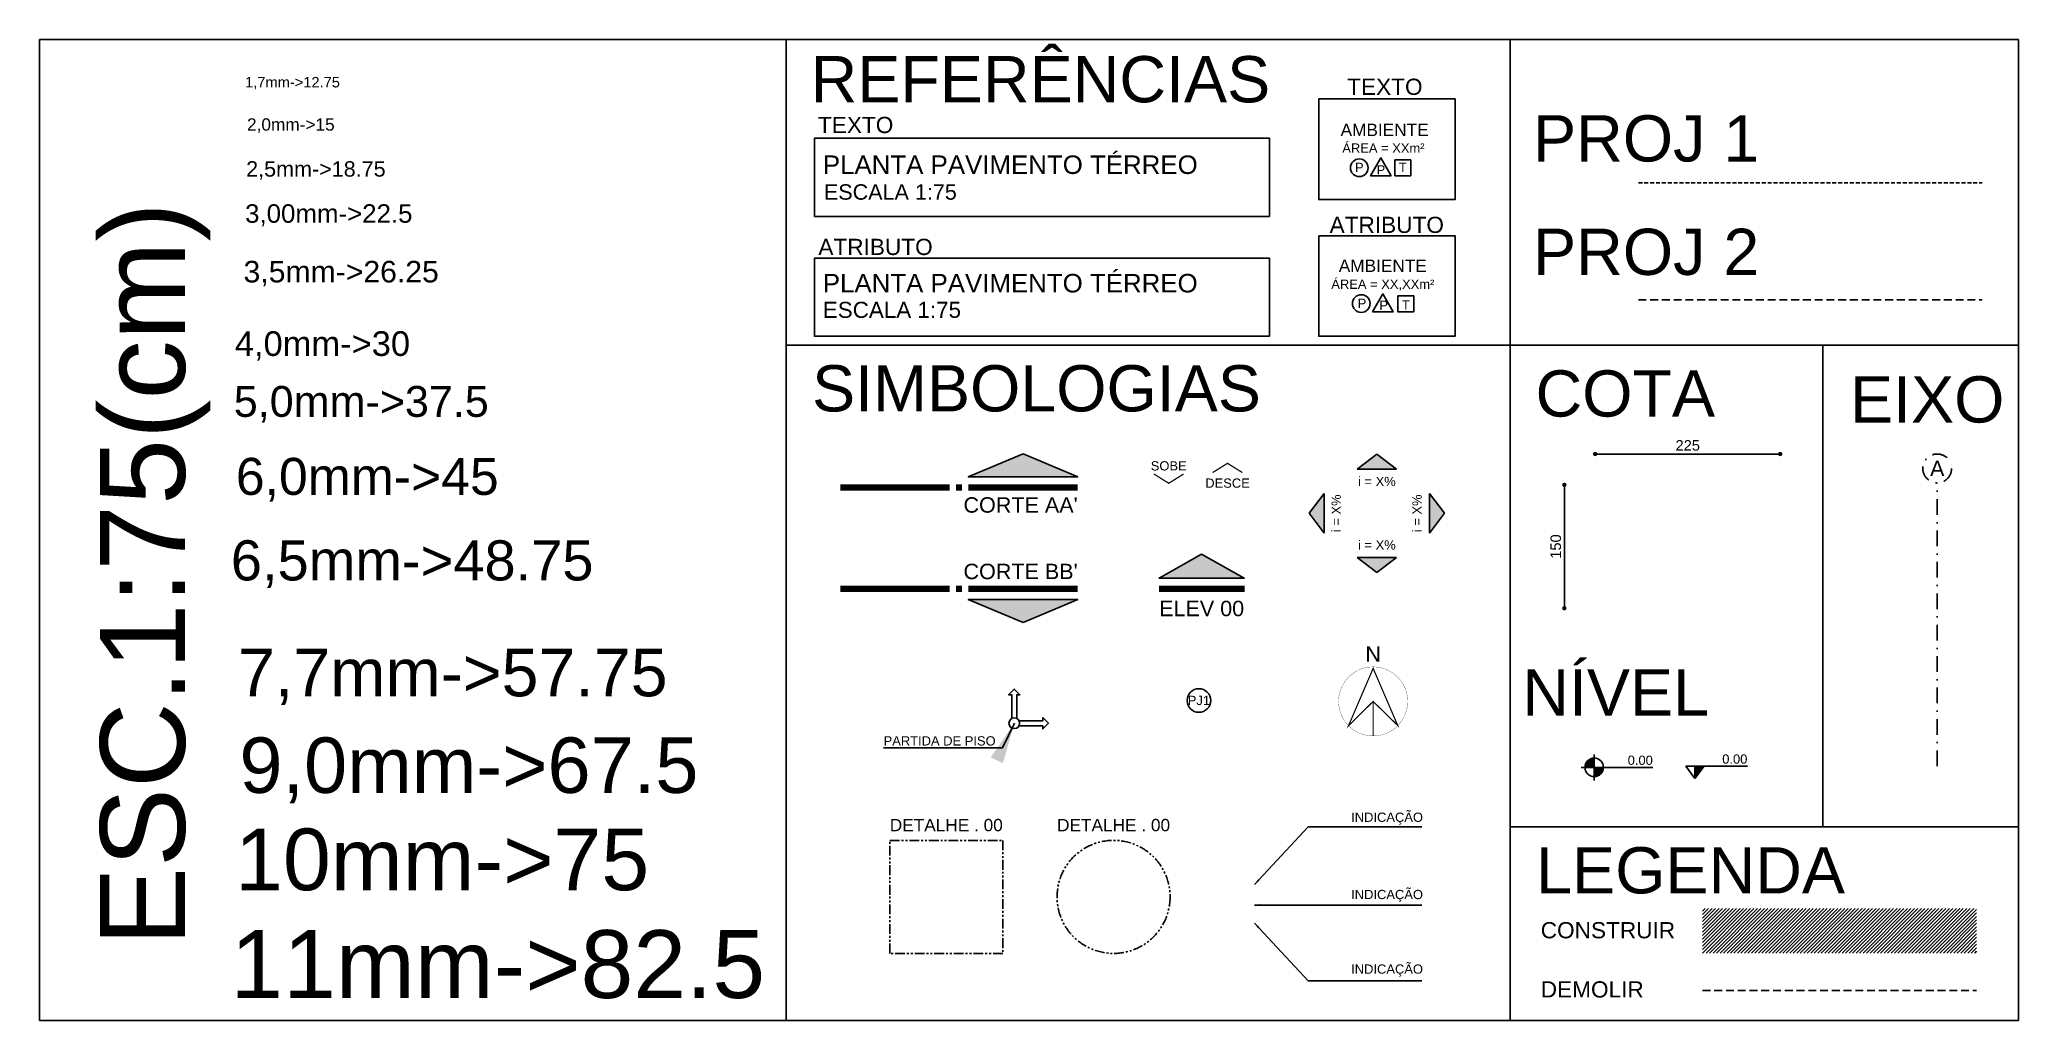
# Model space of a CAD drawing. Header units: millimetres. Extents: x 2839 to 75429, y 16062 to 42710.
# Drawn here: x 26477 to 28883, y 17173 to 18365 of the extents above; entities that cross this region are included whole.
import ezdxf
from ezdxf.enums import TextEntityAlignment as Align

# ---------------------------------------------------------------- set-up
doc = ezdxf.new("R2010")
doc.units = ezdxf.units.MM
for name, pattern in [('DASHDOTX2', [50.8, 25.4, -12.7, 0, -12.7]), ('DASHED', [19.05, 12.7, -6.35]), ('DASHED2', [9.525, 6.35, -3.175]), ('PHANTOM2', [31.75, 15.875, -3.175, 3.175, -3.175, 3.175, -3.175])]:
    doc.linetypes.add(name, pattern=pattern)
for name, color, linetype in [('ARQ_Construir', 150, 'Continuous'), ('ARQ_Cotas', 10, 'Continuous'), ('ARQ_Cotas de Nível', 10, 'Continuous'), ('ARQ_Demolir', 30, 'DASHED'), ('ARQ_Eixo', 10, 'DASHDOTX2'), ('ARQ_Indicações', 10, 'Continuous'), ('ARQ_Projeção 01', 1, 'DASHED2'), ('ARQ_Projeção 02', 2, 'DASHED'), ('ARQ_Simbologia', 50, 'Continuous'), ('ARQ_Texto', 7, 'Continuous')]:
    doc.layers.add(name, color=color, linetype=linetype)
doc.styles.add('100', font='arial.ttf', dxfattribs={"height": 31.25})
doc.styles.add('120', font='arial.ttf', dxfattribs={"height": 37.5})
doc.styles.add('140', font='arial.ttf', dxfattribs={"height": 43.75})
doc.styles.add('175', font='arial.ttf', dxfattribs={"height": 50})
doc.styles.add('200', font='arial.ttf', dxfattribs={"height": 62.5})
doc.styles.add('240', font='arial.ttf', dxfattribs={"height": 75})
doc.styles.add('290', font='arial.ttf', dxfattribs={"height": 81.25})
doc.styles.add('350', font='arial.ttf', dxfattribs={"height": 92.75})
doc.styles.add('400', font='arial.ttf', dxfattribs={"height": 112.5})
doc.styles.add('450', font='arial.ttf', dxfattribs={"height": 125})
doc.styles.add('500', font='arial.ttf', dxfattribs={"height": 137.5})
doc.styles.add('60', font='arial.ttf', dxfattribs={"height": 18.75})
doc.styles.add('80', font='arial.ttf', dxfattribs={"height": 25})
doc.styles.add('COTA', font='arial.ttf')
doc.dimstyles.new('esc_50', dxfattribs={"dimtxt": 8.5, "dimasz": 3.5, "dimexe": 5, "dimexo": 2.5, "dimgap": 0, "dimtad": 0, "dimzin": 12, "dimdsep": 46, "dimtxsty": 'COTA', "dimblk": 'DOT', "dimcen": 0.09, "dimse1": 1, "dimse2": 1, "dimclrd": 256, "dimclre": 256, "dimclrt": 7, "dimaunit": 1, "dimadec": 4, "dimazin": 0, "dimtfac": 0.024, "dimtix": 1, "dimtmove": 2, "dimatfit": 3, "dimfxl": 8, "dimtvp": 0.773333, "dimtolj": 1, "dimtzin": 12, "dimlwd": -1, "dimlwe": -1, "dimarcsym": 0})
doc.dimstyles.new('esc_75', dxfattribs={"dimtxt": 12.75, "dimasz": 5.25, "dimexe": 7.5, "dimexo": 3.75, "dimgap": 0, "dimtad": 0, "dimzin": 12, "dimdsep": 46, "dimtxsty": 'COTA', "dimblk": 'DOT', "dimcen": 0.09, "dimse1": 1, "dimse2": 1, "dimclrd": 256, "dimclre": 256, "dimclrt": 7, "dimaunit": 1, "dimadec": 3, "dimazin": 0, "dimtfac": 0.016, "dimtix": 1, "dimtmove": 2, "dimatfit": 3, "dimfxl": 11.25, "dimtvp": 0.8, "dimtolj": 1, "dimtzin": 12, "dimlwd": -1, "dimlwe": -1, "dimarcsym": 0})

msp = doc.modelspace()

# ---------------------------------------------------------------- texts
at = {"layer": 'ARQ_Texto'}
for s, height, style, p in [('REFERÊNCIAS', 56.25, '120', (27414.197, 18289.091)), ('1,7mm->12.75', 12.75, '60', (26726.593, 18307.207)), ('TEXTO', 19.6875, '120', (28066.639, 18298.185)), ('2,0mm->15', 15, '80', (26728.93, 18254.677)), ('TEXTO', 19.6875, '120', (27423.157, 18251.75)), ('PROJ 1', 56.25, '120', (28292.639, 18217.13)), ('2,5mm->18.75', 18.75, '100', (26727.888, 18198.758)), ('PLANTA PAVIMENTO TÉRREO', 22.5, '120', (27429.096, 18202.017)), ('ESCALA 1:75', 18.75, '100', (27430.381, 18170.725)), ('3,00mm->22.5', 22.5, '120', (26726.603, 18142.672)), ('ATRIBUTO', 19.6875, '120', (28045.272, 18130.307)), ('ATRIBUTO', 19.6875, '120', (27423.621, 18103.477)), ('PROJ 2', 56.25, '120', (28292.639, 18079.206)), ('3,5mm->26.25', 26.25, '140', (26724.699, 18070.101)), ('4,0mm->30', 30, '175', (26714.075, 17980.751)), ('SIMBOLOGIAS', 56.25, '120', (27415.976, 17913.259)), ('COTA', 56.25, '120', (28295.66, 17906.993)), ('EIXO', 56.25, '120', (28677.965, 17899.744)), ('5,0mm->37.5', 37.5, '200', (26712.83, 17906.695)), ('6,0mm->45', 45, '240', (26715.358, 17811.808)), ('6,5mm->48.75', 48.75, '290', (26709.265, 17707.786)), ('7,7mm->57.75', 57.75, '350', (26717.937, 17566.904)), ('NÍVEL', 56.25, '120', (28279.527, 17543.487)), ('9,0mm->67.5', 67.5, '400', (26719.663, 17449.4)), ('PARTIDA DE PISO', 11.25, '60', (27502.962, 17507.073)), ('10mm->75', 75, '450', (26714.341, 17331.075)), ('LEGENDA', 56.25, '120', (28296.412, 17327.203)), ('11mm->82.5', 82.5, '500', (26708.735, 17200.061)), ('CONSTRUIR', 19.6875, '120', (28301.957, 17272.646)), ('DEMOLIR', 19.6875, '120', (28301.957, 17200.701))]:
    msp.add_text(s, height=height, dxfattribs=dict(at, style=style)).set_placement(p)
for s, height, style, p in [('AMBIENTE', 15, '80', (28112.183, 18248.162)), ('ÁREA = XXm²', 11.25, '60', (28110.682, 18227.859)), ('P', 11.25, '60', (28081.367, 18204.364)), ('T', 11.25, '60', (28134.278, 18204.364)), ('P', 11.25, '60', (28107.652, 18201.369)), ('SOBE', 11.25, '60', (27849.651, 17841.493)), ('DESCE', 11.25, '60', (27921.123, 17820.5)), ('i = X%%%', 11.25, '60', (28102.74, 17822.496)), ('i = X%%%', 11.25, '60', (28102.74, 17745.265)), ('ELEV 00', 18.75, '100', (27889.664, 17664.326)), ('DETALHE . 00', 15, '80', (27579.174, 17402.816)), ('DETALHE . 00', 15, '80', (27782.596, 17402.816))]:
    msp.add_text(s, height=height, dxfattribs=dict(at, style=style)).set_placement(p, align=Align.CENTER)
at = {"layer": 'ARQ_Texto', "style": '500'}
msp.add_text('ESC.1:75(cm)', height=103.125, rotation=90, dxfattribs=at).set_placement((26653.416, 17263.187))
at = {"layer": 'ARQ_Texto', "style": '100'}
msp.add_text('A', height=18.75, dxfattribs=at).set_placement((28784.057, 17843.997), align=Align.MIDDLE)
at = {"layer": 'ARQ_Texto'}
for s, height, style, p in [("CORTE AA'", 18.75, '100', (27738.983, 17790.189)), ("CORTE BB'", 18.75, '100', (27738.983, 17709.343)), ('0.00', 11.25, '60', (28438.273, 17483.53)), ('0.00', 11.25, '60', (28553.248, 17484.998))]:
    msp.add_text(s, height=height, dxfattribs=dict(at, style=style)).set_placement(p, align=Align.RIGHT)
at = {"layer": 'ARQ_Texto', "style": '60'}
for p in [(28058.852, 17789.394), (28157.151, 17789.387)]:
    msp.add_text('i = X%%%', height=11.25, rotation=90, dxfattribs=at).set_placement(p, align=Align.CENTER)
at = {"layer": 'ARQ_Texto', "char_height": 11.25, "attachment_point": 1, "style": '60'}
for insert, width in [((28071.492, 17425.488), 86.02931), ((28071.492, 17331.536), 85.91623), ((28071.492, 17240.848), 86.02931)]:
    msp.add_mtext('INDICAÇÃO', dxfattribs=dict(at, insert=insert, width=width))
at = {"layer": 'ARQ_Texto', "style": '60'}
msp.add_attdef('PJ1', text='', height=11.25, dxfattribs=at).set_placement((27886.372, 17561.802), align=Align.MIDDLE)

# ---------------------------------------------------------------- blocks, each defined once
blk = doc.blocks.new('_Dot')
at = {"color": 0, "linetype": 'ByBlock', "lineweight": -2}
blk.add_line((-0.5, 0), (-1, 0), dxfattribs=at)
at = {"color": 0, "linetype": 'ByBlock', "const_width": 0.5}
blk.add_lwpolyline([(-0.25, 0, 1), (0.25, 0, 1)], format="xyb", close=True, dxfattribs=at)
blk = doc.blocks.new('*D35')
at = {"layer": 'ARQ_Cotas'}
blk.add_line((28373.4, 17861.5), (28587.9, 17861.5), dxfattribs=at)
at = {"layer": 'DEFPOINTS', "color": 0}
for p in [(28593.2, 17861.5), (28368.2, 17824), (28593.2, 17824)]:
    blk.add_point(p, dxfattribs=at)
at = {"layer": 'ARQ_Cotas', "xscale": 5.25, "yscale": 5.25, "zscale": 5.25, "rotation": 180}
blk.add_blockref('_Dot', (28368.2, 17861.5), dxfattribs=at)
at = {"layer": 'ARQ_Cotas', "xscale": 5.25, "yscale": 5.25, "zscale": 5.25}
blk.add_blockref('_Dot', (28593.2, 17861.5), dxfattribs=at)
at = {"layer": 'ARQ_Cotas', "color": 7, "insert": (28480.7, 17871.9), "char_height": 12.75, "attachment_point": 5, "style": 'COTA'}
blk.add_mtext('\\A1;225', dxfattribs=at)
blk = doc.blocks.new('A$C061752A4')
h = blk.add_hatch(color=256)
h.paths.add_polyline_path([(2, 7.5, 0.414214), (-5.5, 0), (2, 0)])
h.paths.add_polyline_path([(9.5, 0), (2, 0), (2, -7.5, 0.414214)])
for p, q in [((2, -10.5), (2, 10.5)), ((-8.5, 0), (49.5, 0))]:
    blk.add_line(p, q)
blk.add_circle((2, 0), 7.5)
blk = doc.blocks.new('A$C53301501')
blk.add_hatch(color=256).paths.add_polyline_path([(7.5, 10), (0, 10), (0, 0)])
for p, q in [((-7.5, 10), (42.5, 10)), ((0, 0), (-7.5, 10)), ((0, 0), (0, 10)), ((0, 0), (7.5, 10))]:
    blk.add_line(p, q)
blk = doc.blocks.new('A$C291E434F')
for points in [[(2, 3.9), (2, 23.1), (4.6, 23.1), (0, 27.7), (-4.6, 23.1), (-2, 23.1), (-2, 3.9)], [(3.9, 2), (23.1, 2), (23.1, 4.6), (27.7, 0), (23.1, -4.6), (23.1, -2), (3.9, -2)]]:
    blk.add_lwpolyline(points)
blk.add_circle((0, 0), 4.34)
blk = doc.blocks.new('A$C164A0A55')
blk.add_hatch(color=256).paths.add_polyline_path([(16, 0), (-16, 0), (0, 12.2)])
for p, q in [((-16, 0), (0, 12.2)), ((16, 0), (-16, 0)), ((0, 12.2), (16, 0))]:
    blk.add_line(p, q)
at = {"layer": 'ARQ_Simbologia'}
blk.add_line((16, 0), (16, 0), dxfattribs=at)
blk = doc.blocks.new('*D36')
at = {"layer": 'ARQ_Cotas'}
blk.add_line((28330.7, 17818.7), (28330.7, 17679.2), dxfattribs=at)
at = {"layer": 'DEFPOINTS', "color": 0}
for p in [(28368.2, 17824), (28330.7, 17674), (28368.2, 17674)]:
    blk.add_point(p, dxfattribs=at)
at = {"layer": 'ARQ_Cotas', "xscale": 5.25, "yscale": 5.25, "zscale": 5.25}
for p, rotation in [((28330.7, 17824), 90), ((28330.7, 17674), 270)]:
    blk.add_blockref('_Dot', p, dxfattribs=dict(at, rotation=rotation))
at = {"layer": 'ARQ_Cotas', "color": 7, "insert": (28320.3, 17749), "char_height": 12.75, "attachment_point": 5, "rotation": 90, "style": 'COTA'}
blk.add_mtext('\\A1;150', dxfattribs=at)
blk = doc.blocks.new('IND-LOCAL-1')
at = {"layer": 'ARQ_Simbologia'}
blk.add_lwpolyline([(25.3, -32.6), (46.2, -32.6), (35.8, -14.5)], close=True, dxfattribs=at)
blk.add_lwpolyline([(67.2, -32.6), (51.1, -32.6), (51.1, -16.5), (67.2, -16.5), (67.2, -32.6)], dxfattribs=at)
blk.add_circle((13.9, -24.2), 8.93, dxfattribs=at)
at = {"layer": 'ARQ_Texto', "style": 'COTA'}
for tag, p, height in [('LOCAL', (-1.1, 17.9), 12.5), ('LOCAL-1', (-1.1, 0.4), 12.5), ('AREA', (1.5, -16.1), 7.5)]:
    blk.add_attdef(tag, p, '', height=height, dxfattribs=at)
for tag, p in [('PISO', (12.8, -25.2)), ('PAR', (35.2, -24.8)), ('TETO', (58.4, -25.4))]:
    blk.add_attdef(tag, text='', height=7.5, dxfattribs=at).set_placement(p, align=Align.MIDDLE)
blk = doc.blocks.new('IND-DESENHOS')
at = {"layer": 'ARQ_Texto', "style": 'COTA'}
for tag, p, height in [('DESENHO1', (0, 25), 20), ('DESENHO', (0, 0), 20), ('ESCALA', (0, -15), 10), ('AREA', (0, -30), 10)]:
    blk.add_attdef(tag, p, '', height=height, dxfattribs=at)
blk = doc.blocks.new('A$C5CB55066')
at = {"layer": 'ARQ_Simbologia'}
blk.add_hatch(color=256, dxfattribs=at).paths.add_polyline_path([(670, 195), (1113, 9), (226, 9)])
blk.add_line((226, 9), (1113, 9), dxfattribs=at)
blk.add_lwpolyline([(670, 195), (1113, 9), (226, 9)], close=True, dxfattribs=at)
at = {"layer": 'ARQ_Simbologia', "const_width": 50}
for points in [[(-811, -77), (76, -77)], [(176, -77), (126, -77)], [(1113, -77), (226, -77)]]:
    blk.add_lwpolyline(points, dxfattribs=at)
blk = doc.blocks.new('A$C4C9A12F2')
at = {"layer": 'ARQ_Simbologia'}
h = blk.add_hatch(color=256, dxfattribs=at)
h.paths.add_polyline_path([(30, 76), (376, -117), (-315, -117)])
edge = h.paths.add_edge_path(flags=17)
edge.add_line((376, -117), (-315, -117))
blk.add_line((376, -117), (-315, -117), dxfattribs=at)
blk.add_lwpolyline([(30, 76), (376, -117), (-315, -117)], close=True, dxfattribs=at)
at = {"layer": 'ARQ_Simbologia', "const_width": 50}
blk.add_lwpolyline([(-315, -204), (380, -204)], dxfattribs=at)
blk = doc.blocks.new('A$C51210F19')
at = {"layer": 'ARQ_Simbologia', "const_width": 0.8}
blk.add_lwpolyline([(-112.3, 2.1, 1), (111.7, 2.1, 1), (-112.3, 2.1, 1)], format="xyb", dxfattribs=at)
at = {"layer": 'ARQ_Simbologia', "const_width": 4}
for points in [[(-79.9, -76.2), (-0.3, 109.3), (79.5, -76), (-0.3, 2.1), (-79.9, -76.2)], [(-0.3, 2.1), (-0.3, -109.9)]]:
    blk.add_lwpolyline(points, dxfattribs=at)
blk = doc.blocks.new('A$C10F57301')
at = {"layer": 'ARQ_Simbologia', "xscale": 0.375, "yscale": 0.375, "zscale": 0.375}
blk.add_blockref('A$C51210F19', (1.6, 0.7), dxfattribs=at)
at = {"layer": 'ARQ_Simbologia', "color": 7, "style": '100'}
blk.add_text('N', height=18.8, dxfattribs=at).set_placement((1.5, 49.7), align=Align.CENTER)

# ---------------------------------------------------------------- dimensions: what is measured, and where the dimension line sits
at = {"layer": 'ARQ_Cotas'}
dim = msp.add_linear_dim(base=(28593.167, 17861.485), p1=(28368.167, 17823.985), p2=(28593.167, 17823.985), dimstyle='esc_75', dxfattribs=at)
dim.commit()
dim.dimension.update_dxf_attribs({"geometry": '*D35', "text_midpoint": (28480.667, 17871.901)})
dim = msp.add_linear_dim(base=(28330.667, 17673.985), p1=(28368.167, 17823.985), p2=(28368.167, 17673.985), angle=270, dimstyle='esc_75', dxfattribs=at)
dim.commit()
dim.dimension.update_dxf_attribs({"geometry": '*D36', "text_midpoint": (28320.251, 17748.985)})

# ---------------------------------------------------------------- hatches: boundary and pattern name
at = {"layer": 'ARQ_Construir'}
h = msp.add_hatch(dxfattribs=at)
h.set_pattern_fill('_USER', color=256, scale=3, angle=45, style=0, pattern_type=0)
h.set_pattern_definition([(45, (28498.766, 17254.7456), (-2.12132, 2.12132), [])])
h.paths.add_polyline_path([(28831.865, 17308.731), (28498.766, 17308.731), (28498.766, 17254.746), (28831.865, 17254.746)])

# ---------------------------------------------------------------- linework, layer by layer
for p, q in [((27384.484, 17172.806), (27384.484, 18365.411)), ((28264.905, 17172.806), (28264.905, 18365.411)), ((27384.484, 17993.801), (28882.803, 17993.801)), ((28644.886, 17993.801), (28644.886, 17408.009)), ((28264.905, 17408.009), (28882.803, 17408.009))]:
    msp.add_line(p, q)
for points in [[(28882.803, 18365.411), (26476.698, 18365.411), (26476.698, 17172.806), (28882.803, 17172.806)], [(28197.794, 18293.164), (28032.035, 18293.164), (28032.035, 18170.896), (28197.794, 18170.896)], [(27418.751, 18245.412), (27971.977, 18245.412), (27971.977, 18150.475), (27418.751, 18150.475)], [(28032.035, 18126.91), (28197.794, 18126.91), (28197.794, 18004.642), (28032.035, 18004.642)], [(27418.751, 18099.58), (27971.977, 18099.58), (27971.977, 18004.642), (27418.751, 18004.642)]]:
    msp.add_lwpolyline(points, close=True)
at = {"layer": 'ARQ_Demolir', "ltscale": 0.75}
msp.add_line((28498.766, 17209.026), (28831.865, 17209.026), dxfattribs=at)
at = {"layer": 'ARQ_Eixo', "ltscale": 0.75}
msp.add_line((28784.057, 17482.026), (28784.057, 17826.508), dxfattribs=at)
msp.add_circle((28784.057, 17843.997), 17.489, dxfattribs=at)
at = {"layer": 'ARQ_Indicações', "linetype": 'PHANTOM2', "ltscale": 0.75}
msp.add_lwpolyline([(27510.437, 17391.74), (27647.911, 17391.74), (27647.911, 17254.266), (27510.437, 17254.266)], close=True, dxfattribs=at)
at = {"layer": 'ARQ_Indicações'}
msp.add_circle((27886.372, 17561.802), 14.376, dxfattribs=at)
at = {"layer": 'ARQ_Indicações', "linetype": 'PHANTOM2', "ltscale": 0.75}
msp.add_circle((27782.596, 17323.003), 68.737, dxfattribs=at)
at = {"layer": 'ARQ_Projeção 01', "ltscale": 0.75}
msp.add_line((28420.781, 18191.327), (28838.654, 18191.327), dxfattribs=at)
at = {"layer": 'ARQ_Projeção 02', "ltscale": 0.75}
msp.add_line((28420.781, 18049.077), (28838.654, 18049.077), dxfattribs=at)
at = {"layer": 'ARQ_Simbologia'}
for points in [[(28120.193, 18199.884), (28107.652, 18221.606), (28095.111, 18199.884)], [(28124.631, 18199.884), (28143.925, 18199.884), (28143.925, 18219.178), (28124.631, 18219.178)]]:
    msp.add_lwpolyline(points, close=True, dxfattribs=at)
at = {"layer": 'ARQ_Simbologia', "const_width": 1.5}
for points in [[(27831.619, 17837.231), (27849.651, 17825.925), (27867.718, 17837.202)], [(27903.057, 17838.945), (27921.123, 17850.222), (27939.156, 17838.916)]]:
    msp.add_lwpolyline(points, dxfattribs=at)
at = {"layer": 'ARQ_Simbologia'}
msp.add_circle((28081.367, 18209.531), 10.719, dxfattribs=at)

# ---------------------------------------------------------------- block references
at = {"layer": 'ARQ_Cotas de Nível', "xscale": 1.5, "yscale": 1.5, "zscale": 1.500000000000003}
for name, p in [('A$C061752A4', (28363.959, 17480.465)), ('A$C53301501', (28489.498, 17466.996))]:
    msp.add_blockref(name, p, dxfattribs=at)
at = {"layer": 'ARQ_Simbologia'}
for name, p, xscale, yscale, zscale in [('A$C5CB55066', (27572.024, 17832.284), 0.1500000000014552, 0.1500000000014552, 0.1500000000000003), ('A$C164A0A55', (28102.74, 17843.207), 1.5, 1.5, 1.500000000000003), ('A$C4C9A12F2', (27885.13, 17728.209), 0.1500000000014552, 0.1500000000014552, 0.1500000000000003), ('A$C291E434F', (27661.837, 17534.134), 1.5, 1.5, 1.500000000000003)]:
    msp.add_blockref(name, p, dxfattribs=dict(at, xscale=xscale, yscale=yscale, zscale=zscale))
for name, p, xscale, yscale, zscale, rotation in [('A$C164A0A55', (28038.63, 17789.387), -1.5, 1.5, 1.500000000000003, 90), ('A$C164A0A55', (28166.835, 17789.387), 1.5, 1.5, 1.500000000000003, 270), ('A$C164A0A55', (28102.74, 17735.581), -1.5, 1.5, 1.500000000000003, 180), ('A$C5CB55066', (27572.024, 17686.01), -0.1500000000014552, 0.1500000000014552, 0.1500000000000003, 180)]:
    msp.add_blockref(name, p, dxfattribs=dict(at, xscale=xscale, yscale=yscale, zscale=zscale, rotation=rotation))
msp.add_blockref('A$C10F57301', (28096.709, 17559.188), dxfattribs=at)
at = {"layer": 'ARQ_Texto'}
ref = msp.add_blockref('IND-LOCAL-1', (28067.05, 18073.49), dxfattribs=dict(at, xscale=1.199999999982538, yscale=1.19999999999709, zscale=1.200000000000002))
ref.add_attrib('LOCAL-1', 'AMBIENTE', dxfattribs={"height": 15, "style": 'COTA'}).set_placement((28109.979, 18090.405), align=Align.MIDDLE)
ref.add_attrib('AREA', 'ÁREA = XX,XXm²', dxfattribs={"height": 11.25, "style": 'COTA'}).set_placement((28109.979, 18068.377), align=Align.MIDDLE)
ref.add_attrib('TETO', 'P', dxfattribs={"height": 11.25, "style": 'COTA'}).set_placement((28111.079, 18042.344), align=Align.MIDDLE)
ref.add_attrib('PAR', 'T', dxfattribs={"height": 11.25, "style": 'COTA'}).set_placement((28137.972, 18042.803), align=Align.MIDDLE)
ref.add_attrib('PISO', 'P', dxfattribs={"height": 11.25, "style": 'COTA'}).set_placement((28084.634, 18044.681), align=Align.MIDDLE)
ref = msp.add_blockref('IND-DESENHOS', (27429.036, 18057.968), dxfattribs=dict(at, xscale=3, yscale=3, zscale=3.000000000000005))
ref.add_attrib('DESENHO', 'PLANTA PAVIMENTO TÉRREO', (27429.036, 18057.968), dxfattribs={"height": 22.5, "style": 'COTA'})
ref.add_attrib('ESCALA', 'ESCALA 1:75', (27429.036, 18027.046), dxfattribs={"height": 19.5, "style": 'COTA'})

msp.set_redraw_order([(e.dxf.handle, doc.entitydb.next_handle()) for e in msp.query("TEXT MTEXT ATTDEF DIMENSION ARC_DIMENSION")])  # texts and dimensions are drawn at this point

# ---------------------------------------------------------------- leaders
at = {"layer": 'ARQ_Indicações'}
for points, dimstyle, override in [([(27661.976, 17534.296), (27647.728, 17504.129), (27502.86, 17504.129)], 'esc_50', {"dimasz": 50}), ([(27954.033, 17338.058), (28019.043, 17408.009), (28157.521, 17408.009)], 'esc_75', {"dimasz": 7.5}), ([(27953.764, 17313.052), (28157.408, 17313.052)], 'esc_75', {"dimasz": 7.5}), ([(27954.033, 17291.079), (28019.043, 17221.128), (28157.521, 17221.128)], 'esc_75', {"dimasz": 7.5})]:
    msp.add_leader(points, dimstyle=dimstyle, override=override, dxfattribs=at)

doc.saveas('drawing.dxf')
